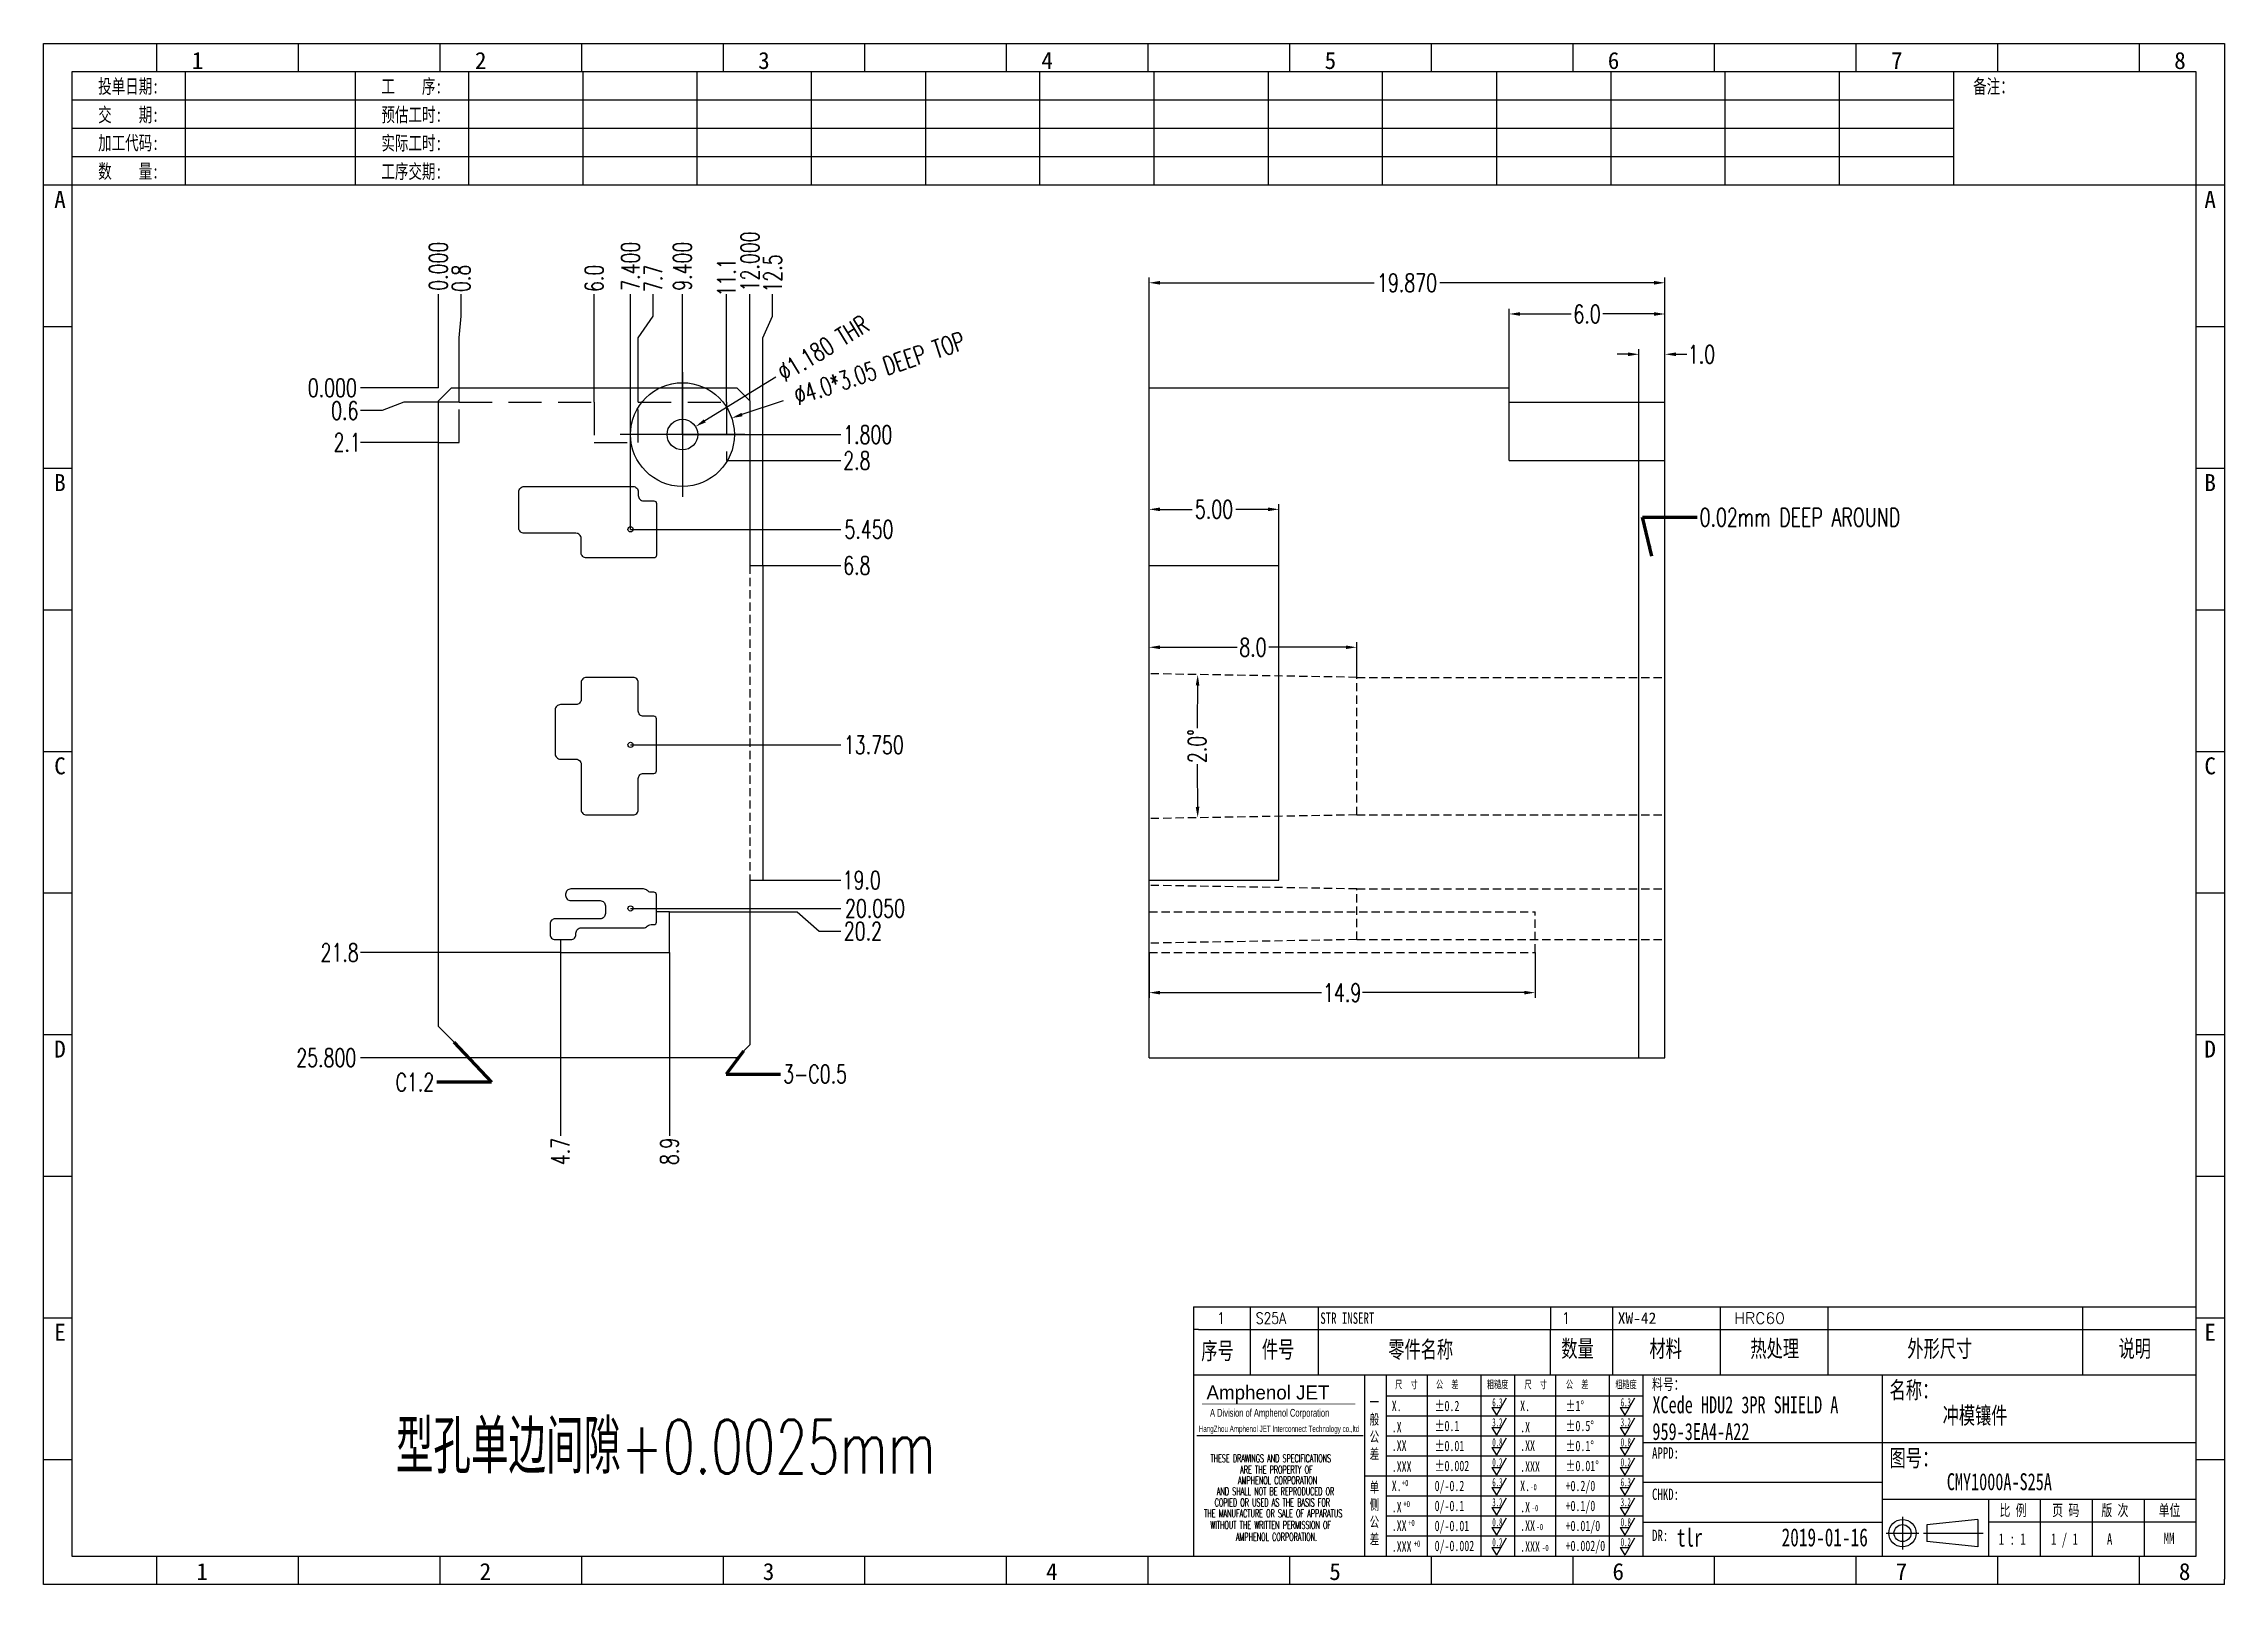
# Model space of a CAD drawing. Header units: millimetres. Extents: x -2852 to 5627, y -2271 to 1849.
# Drawn here: x -2222.9 to -2138.9, y -126.9 to -67.6 of the extents above; entities that cross this region are included whole.
import ezdxf
from ezdxf.enums import TextEntityAlignment as Align

# ---------------------------------------------------------------- set-up
doc = ezdxf.new("R2010")
doc.units = ezdxf.units.MM
doc.header["$PDSIZE"] = 3
for name, pattern in [('CENTER', [50.8, 31.75, -6.35, 6.35, -6.35]), ('DASHED', [19.05, 12.7, -6.35]), ('DASHED2', [9.525, 6.35, -3.175])]:
    doc.linetypes.add(name, pattern=pattern)
for name, color, linetype in [('1', 7, 'Continuous'), ('11', 4, 'DASHED2'), ('41', 1, 'Continuous'), ('PUNCH', 1, 'Continuous'), ('S01', 170, 'Continuous')]:
    doc.layers.add(name, color=color, linetype=linetype)
doc.styles.add('CH', font='仿宋_GB2312_0.ttf')
doc.styles.add('jet01', font='simplex.shx', dxfattribs={"width": 0.7, "bigfont": 'hztxt.shx'})
doc.styles.add('jet02', font='simplex.shx', dxfattribs={"width": 0.7})
doc.styles.add('SIMPLEX', font='SIMPLEX')
doc.styles.get("Standard").update_dxf_attribs({"font": '仿宋_GB2312_0.ttf', "width": 0.7})
doc.styles.add('TEXTSTYLE_1', font='TRIUMB.TTF')
doc.styles.add('TEXTSTYLE_2', font='TRIUM.TTF')
doc.styles.add('tk', font='', dxfattribs={"width": 0.7})
doc.styles.add('tk 2', font='仿宋_GB2312_0.ttf', dxfattribs={"width": 0.65})
doc.styles.add('tk 4', font='simplex.shx', dxfattribs={"width": 0.65, "bigfont": 'bigfont.shx'})
doc.styles.get('tk').set_extended_font_data('NSimSun')
doc.dimstyles.new('jet02', dxfattribs={"dimtxt": 3.5, "dimasz": 2.1, "dimexe": 1, "dimexo": 0, "dimgap": 0.5, "dimtad": 0, "dimtoh": 1, "dimdec": 3, "dimzin": 9, "dimdsep": 46, "dimtxsty": 'jet02', "dimcen": 0, "dimclrt": 256, "dimazin": 2, "dimtfac": 1, "dimtdec": 3, "dimtofl": 0, "dimtmove": 0, "dimatfit": 1, "dimfxl": 0, "dimarcsym": 0})

msp = doc.modelspace()

# ---------------------------------------------------------------- texts
at = {"layer": '1', "ltscale": 0.05, "style": 'jet01', "width": 0.7}
msp.add_text('型孔单边间隙+0.0025mm', height=2.064003, dxfattribs=at).set_placement((-2209.2822, -122.6428))
at = {"layer": '41', "ltscale": 0.05, "char_height": 0.7, "style": 'jet02'}
for s, insert, attachment_point in [('0.02mm DEEP AROUND', (-2159.0645, -85.8103), 4), ('C1.2', (-2207.8065, -107.5717), 6), ('3-C0.5', (-2194.3656, -107.2575), 4)]:
    msp.add_mtext(s, dxfattribs=dict(at, insert=insert, attachment_point=attachment_point))

# ---------------------------------------------------------------- blocks, each defined once
blk = doc.blocks.new('S01-PILOT119')
at = {"layer": 'S01', "color": 6, "linetype": 'CENTER'}
for p, q in [((0, 2.4), (0, -2.4)), ((2.4, 0), (-2.4, 0))]:
    blk.add_line(p, q, dxfattribs=at)
at = {"layer": 'S01', "linetype": 'Continuous'}
for radius in [2, 0.59]:
    blk.add_circle((0, 0), radius, dxfattribs=at)
blk = doc.blocks.new('A3-N')
at = {"layer": '1', "color": 1}
for p, q in [((0, 0), (0, 296.73)), ((0, 296.73), (420, 296.73)), ((21.82, 291.27), (21.82, 296.73)), ((49.09, 291.27), (49.09, 296.73)), ((76.36, 291.27), (76.36, 296.73)), ((103.64, 291.27), (103.64, 296.73)), ((103.64, 291.27), (103.64, 296.73)), ((103.64, 291.27), (103.64, 296.73)), ((130.91, 291.27), (130.91, 296.73)), ((158.18, 291.27), (158.18, 296.73)), ((185.45, 291.27), (185.45, 296.73)), ((212.73, 291.27), (212.73, 296.73)), ((240, 291.27), (240, 296.73)), ((267.27, 291.27), (267.27, 296.73)), ((294.55, 291.27), (294.55, 296.73)), ((321.82, 291.27), (321.82, 296.73)), ((349.09, 291.27), (349.09, 296.73)), ((376.36, 291.27), (376.36, 296.73)), ((403.64, 291.27), (403.64, 296.73)), ((420, 296.73), (420, 1)), ((5.45, 269.45), (0, 269.45)), ((420, 269.45), (414.55, 269.45)), ((5.45, 242.18), (0, 242.18)), ((420, 242.18), (414.55, 242.18)), ((5.45, 214.91), (0, 214.91)), ((420, 214.91), (414.55, 214.91)), ((5.45, 187.64), (0, 187.64)), ((420, 187.64), (414.55, 187.64)), ((5.45, 160.36), (0, 160.36)), ((420, 160.36), (414.55, 160.36)), ((5.45, 133.09), (0, 133.09)), ((420, 133.09), (414.55, 133.09)), ((5.45, 105.82), (0, 105.82)), ((420, 105.82), (414.55, 105.82)), ((5.45, 78.55), (0, 78.55)), ((420, 78.55), (414.55, 78.55)), ((5.45, 51.27), (0, 51.27)), ((420, 51.27), (414.55, 51.27)), ((222.45, 49.09), (221.45, 49.09)), ((221.45, 49.09), (221.45, 40.36)), ((222.45, 49.09), (414.55, 49.09)), ((232.36, 49.09), (232.36, 40.36)), ((245.45, 49.09), (245.45, 40.36)), ((290.18, 49.09), (290.18, 40.36)), ((302.18, 49.09), (302.18, 40.36)), ((322.91, 49.09), (322.91, 40.36)), ((343.64, 49.09), (343.64, 40.36)), ((392.73, 40.36), (392.73, 49.09)), ((258.55, 40.36), (258.55, 5.44)), ((266.45, 40.36), (266.45, 5.44)), ((276.78, 40.36), (276.78, 5.45)), ((291.18, 40.36), (291.18, 5.45)), ((301.51, 40.37), (301.51, 5.46)), ((308.01, 40.36), (308.01, 5.45)), ((354.09, 40.36), (354.09, 5.45)), ((308.01, 32.39), (258.55, 32.39)), ((308.01, 28.54), (258.55, 28.54)), ((414.55, 27.27), (308.01, 27.27)), ((5.45, 24), (0, 24)), ((308.01, 24.69), (258.55, 24.69)), ((420, 24), (414.55, 24)), ((308.01, 16.99), (258.55, 16.99)), ((354.09, 19.63), (308.01, 19.63)), ((308.01, 13.14), (258.55, 13.14)), ((414.55, 16.36), (354.09, 16.36)), ((374.55, 16.36), (374.55, 5.45)), ((384.55, 16.36), (384.55, 5.45)), ((394.55, 16.36), (394.55, 5.45)), ((404.55, 16.36), (404.55, 5.45)), ((308.01, 9.29), (258.55, 9.29)), ((308.01, 11.99), (354.09, 11.99)), ((372.51, 12.49), (362.69, 11.5)), ((362.69, 11.5), (362.69, 8.23)), ((372.51, 12.49), (372.51, 7.25)), ((414.55, 12), (374.55, 12)), ((21.82, 0), (21.82, 5.45)), ((49.09, 0), (49.09, 5.45)), ((76.36, 0), (76.36, 5.45)), ((103.64, 0), (103.64, 5.45)), ((130.91, 0), (130.91, 5.45)), ((158.18, 0), (158.18, 5.45)), ((185.45, 0), (185.45, 5.45)), ((212.73, 0), (212.73, 5.45)), ((240, 0), (240, 5.45)), ((267.27, 0), (267.27, 5.45)), ((294.55, 0), (294.55, 5.45)), ((321.82, 0), (321.82, 5.45)), ((349.09, 0), (349.09, 5.45)), ((372.51, 7.25), (362.69, 8.23)), ((376.36, 0), (376.36, 5.45)), ((403.64, 0), (403.64, 5.45)), ((1, 0), (0, 0)), ((420, 0), (1, 0)), ((420, 0), (420, 1))]:
    blk.add_line(p, q, dxfattribs=at)
at = {"layer": '1'}
for p, q in [((414.55, 278.18), (414.55, 284.73)), ((221.45, 40.36), (221.45, 5.45)), ((221.45, 40.36), (414.55, 40.36)), ((221.45, 40.36), (414.55, 40.36)), ((254.41, 40.36), (254.41, 5.45)), ((283.28, 40.36), (283.28, 5.45)), ((308.01, 36.24), (258.55, 36.24)), ((222.08, 28.67), (254.12, 28.67)), ((308.01, 20.84), (254.41, 20.84))]:
    blk.add_line(p, q, dxfattribs=at)
at = {"layer": '1', "color": 1, "ltscale": 0.05}
for p, q in [((278.93, 34.04), (279.79, 32.56)), ((278.93, 34.04), (280.65, 34.04)), ((281.68, 35.84), (279.79, 32.56)), ((303.66, 34.05), (304.52, 32.56)), ((303.66, 34.05), (305.38, 34.05)), ((306.41, 35.84), (304.52, 32.56)), ((278.93, 30.19), (279.79, 28.71)), ((278.93, 30.19), (280.65, 30.19)), ((281.68, 31.99), (279.79, 28.71)), ((303.66, 30.2), (305.38, 30.2)), ((303.66, 30.2), (304.52, 28.71)), ((306.41, 31.99), (304.52, 28.71)), ((278.93, 26.34), (279.79, 24.86)), ((278.93, 26.34), (280.65, 26.34)), ((281.68, 28.14), (279.79, 24.86)), ((303.66, 26.35), (304.52, 24.86)), ((303.66, 26.35), (305.38, 26.35)), ((306.41, 28.14), (304.52, 24.86)), ((278.93, 22.49), (280.65, 22.49)), ((278.93, 22.49), (279.79, 21.01)), ((281.68, 24.29), (279.79, 21.01)), ((303.66, 22.5), (305.38, 22.5)), ((303.66, 22.5), (304.52, 21.01)), ((306.41, 24.29), (304.52, 21.01)), ((278.93, 18.66), (279.79, 17.17)), ((278.93, 18.66), (280.65, 18.66)), ((281.68, 20.45), (279.79, 17.17)), ((303.66, 18.66), (304.52, 17.18)), ((303.66, 18.66), (305.38, 18.66)), ((306.41, 20.46), (304.52, 17.18)), ((278.93, 14.81), (280.65, 14.81)), ((278.93, 14.81), (279.79, 13.32)), ((281.68, 16.6), (279.79, 13.32)), ((281.68, 12.75), (279.79, 9.47)), ((303.66, 14.81), (305.38, 14.81)), ((303.66, 14.81), (304.52, 13.33)), ((306.41, 16.61), (304.52, 13.33)), ((306.41, 12.76), (304.52, 9.48)), ((278.93, 10.96), (279.79, 9.47)), ((278.93, 10.96), (280.65, 10.96)), ((281.68, 8.9), (279.79, 5.62)), ((303.66, 10.96), (304.52, 9.48)), ((303.66, 10.96), (305.38, 10.96)), ((306.41, 8.91), (304.52, 5.63)), ((278.93, 7.11), (279.79, 5.62)), ((278.93, 7.11), (280.65, 7.11)), ((303.66, 7.11), (305.38, 7.11)), ((303.66, 7.11), (304.52, 5.63))]:
    blk.add_line(p, q, dxfattribs=at)
at = {"layer": '1', "color": 1, "ltscale": 0.1}
for p, q in [((358.01, 13.02), (358.01, 6.71)), ((354.86, 9.87), (361.17, 9.87)), ((362.03, 9.87), (373.54, 9.87))]:
    blk.add_line(p, q, dxfattribs=at)
at = {"layer": '1'}
blk.add_lwpolyline([(221.45, 5.45), (414.55, 5.45), (414.55, 291.27), (5.45, 291.27), (5.45, 5.45), (414.55, 5.45)], dxfattribs=at)
at = {"layer": '1', "color": 7, "linetype": 'Continuous', "const_width": 0.123}
blk.add_lwpolyline([(223.11, 34.74), (252.6, 34.76)], dxfattribs=at)
at = {"layer": '1', "color": 1}
for radius in [2.62, 1.64]:
    blk.add_circle((358.01, 9.87), radius, dxfattribs=at)
at = {"layer": '41'}
for p, q in [((27.27, 291.27), (27.27, 269.45)), ((60, 291.27), (60, 269.45)), ((81.82, 291.27), (81.82, 269.45)), ((103.82, 291.27), (103.82, 269.45)), ((125.82, 291.27), (125.82, 269.45)), ((147.82, 291.27), (147.82, 269.45)), ((169.82, 291.27), (169.82, 269.45)), ((191.82, 291.27), (191.82, 269.45)), ((213.82, 291.27), (213.82, 269.45)), ((235.82, 291.27), (235.82, 269.45)), ((257.82, 291.27), (257.82, 269.45)), ((279.82, 291.27), (279.82, 269.45)), ((301.82, 291.27), (301.82, 269.45)), ((323.82, 291.27), (323.82, 269.45)), ((345.82, 291.27), (345.82, 269.45)), ((367.82, 291.27), (367.82, 269.45)), ((367.82, 285.82), (5.45, 285.82)), ((367.82, 280.36), (5.45, 280.36)), ((367.82, 274.91), (5.45, 274.91)), ((414.55, 269.45), (5.45, 269.45))]:
    blk.add_line(p, q, dxfattribs=at)
at = {"layer": '1', "color": 1}
for s, p in [('1', (29.64, 295.11)), ('2', (84.18, 295.11)), ('3', (138.73, 295.11)), ('4', (193.27, 295.11)), ('5', (247.82, 295.11)), ('6', (302.36, 295.11)), ('7', (356.91, 295.11)), ('8', (411.45, 295.11)), ('1', (30.53, 4.11)), ('2', (85.08, 4.11)), ('3', (139.62, 4.11)), ('4', (194.17, 4.11)), ('5', (248.72, 4.11)), ('6', (303.26, 4.11)), ('7', (357.81, 4.11)), ('8', (412.35, 4.11))]:
    blk.add_text(s, height=3.27, dxfattribs=at).set_placement(p, align=Align.TOP_CENTER)
at = {"layer": '1', "style": 'tk', "width": 0.7}
for s, p in [('投单日期:', (16.36, 288.55)), ('工    序:', (70.91, 288.55)), ('备注：', (375.51, 288.55)), ('交    期:', (16.36, 283.09)), ('预估工时:', (70.91, 283.09)), ('加工代码:', (16.36, 277.64)), ('实际工时:', (70.91, 277.64)), ('数    量:', (16.36, 272.18)), ('工序交期:', (70.91, 272.18))]:
    blk.add_text(s, height=2.727, dxfattribs=at).set_placement(p, align=Align.MIDDLE)
at = {"layer": '1', "color": 1}
for s, p in [('A', (2.04, 268.36)), ('B', (2.04, 213.82)), ('C', (2.04, 159.27)), ('D', (2.04, 104.73)), ('E', (2.04, 50.18))]:
    blk.add_text(s, height=3.27, dxfattribs=at).set_placement(p, align=Align.TOP_LEFT)
for s, p in [('A', (418.37, 268.36)), ('B', (418.37, 213.82)), ('C', (418.37, 159.27)), ('D', (418.37, 104.73)), ('E', (418.37, 50.18))]:
    blk.add_text(s, height=3.27, dxfattribs=at).set_placement(p, align=Align.TOP_RIGHT)
at = {"layer": '1', "color": 1, "style": 'tk 2', "width": 0.7}
for s, height, p in [('序号', 3.273, (222.96, 43.34)), ('件号', 3.273, (234.62, 43.61)), ('零件名称', 3.273, (258.97, 43.61)), ('数量', 3.273, (292.3, 43.78)), ('材料', 3.273, (309.27, 43.78)), ('热处理', 3.273, (328.71, 43.78)), ('外形尺寸', 3.273, (358.94, 43.78)), ('说明', 3.273, (399.61, 43.78)), ('料号：', 2.182, (309.77, 37.46)), ('名称：', 3.273, (355.52, 35.79)), ('图号：', 3.273, (355.52, 22.7)), ('比 例', 2.182, (376.69, 13.18)), ('页 码', 2.182, (386.85, 13.18)), ('版 次', 2.182, (396.31, 13.18)), ('单位', 2.182, (407.35, 13.18))]:
    blk.add_text(s, height=height, dxfattribs=at).set_placement(p)
at = {"layer": '1', "color": 7, "linetype": 'Continuous', "style": 'TEXTSTYLE_1'}
blk.add_text('Amphenol JET', height=2.7, dxfattribs=at).set_placement((223.96, 35.61))
at = {"layer": '1', "color": 7, "linetype": 'Continuous'}
for s, height, style, width, p in [('A Division of Amphenol Corporation', 1.5, 'TEXTSTYLE_2', 0.7, (224.64, 32.29)), ('HangZhou Amphenol JET Interconnect Technology co.,ltd ', 1.2, 'TEXTSTYLE_2', 0.6, (222.47, 29.36)), ('THESE DRAWINGS AND SPECIFICATIONS', 1.5, 'tk 4', 0.6, (224.73, 23.52)), ('ARE THE PROPERTY OF', 1.5, 'tk 4', 0.6, (230.45, 21.35)), ('AND SHALL NOT BE REPRODUCED OR', 1.5, 'tk 4', 0.6, (225.95, 17.17)), ('AMPHENOL CORPORATION', 1.5, 'tk 4', 0.6, (230.04, 19.27)), ('THE MANUFACTURE OR SALE OF APPARATUS', 1.5, 'tk 4', 0.6, (223.5, 12.92)), ('COPIED OR USED AS THE BASIS FOR', 1.5, 'tk 4', 0.6, (225.54, 15.02)), ('WITHOUT THE WRITTEN PERMISSION OF', 1.5, 'tk 4', 0.6, (224.73, 10.67)), ('AMPHENOL CORPORATION.', 1.5, 'tk 4', 0.6, (229.63, 8.4))]:
    blk.add_text(s, height=height, dxfattribs=dict(at, style=style, width=width)).set_placement(p)
at = {"layer": '1', "color": 1, "style": 'tk 2', "width": 0.7}
for s, p in [('X.', (259.64, 34.37)), ('%%P0.2', (267.9, 34.37)), ('X.', (284.37, 34.37)), ('%%P1%%D', (293.12, 34.37)), ('.X', (259.64, 30.28)), ('%%P0.1', (267.9, 30.52)), ('.X', (284.37, 30.28)), ('%%P0.5%%D', (293.12, 30.52)), ('.XX', (259.64, 26.71)), ('%%P0.01', (267.9, 26.67)), ('.XX', (284.37, 26.71)), ('%%P0.1%%D', (293.12, 26.67)), ('.XXX', (259.64, 22.68)), ('%%P0.002', (267.9, 22.82)), ('.XXX', (284.37, 22.68)), ('%%P0.01%%D', (293.12, 22.82)), ('X.', (259.64, 18.97)), ('0/-0.2', (267.9, 18.97)), ('X.', (284.37, 18.97)), ('+0.2/0', (293.12, 18.97)), ('.X', (259.64, 14.88)), ('0/-0.1', (267.9, 15.12)), ('.X', (284.37, 14.88)), ('+0.1/0', (293.12, 15.12)), ('.XX', (259.64, 11.31)), ('0/-0.01', (267.9, 11.27)), ('0/-0.002', (267.9, 7.42)), ('.XX', (284.37, 11.31)), ('+0.01/0', (293.12, 11.27)), ('+0.002/0', (293.12, 7.42)), ('.XXX', (259.64, 7.28)), ('.XXX', (284.37, 7.28))]:
    blk.add_text(s, height=2, dxfattribs=at).set_placement(p, align=Align.MIDDLE_LEFT)
at = {"layer": '1', "color": 1, "ltscale": 0.05, "style": 'tk 2', "width": 0.5}
for s, p in [('6.3', (279.01, 34.26)), ('6.3', (303.74, 34.27)), ('3.2', (279.01, 30.41)), ('3.2', (303.74, 30.42)), ('0.8', (279.01, 26.56)), ('0.8', (303.74, 26.57)), ('0.2', (279.01, 22.71)), ('0.2', (303.74, 22.72)), ('6.3', (279.01, 18.87)), ('6.3', (303.74, 18.88)), ('3.2', (279.01, 15.02)), ('0.8', (279.01, 11.17)), ('3.2', (303.74, 15.03)), ('0.8', (303.74, 11.18)), ('0.2', (279.01, 7.32)), ('0.2', (303.74, 7.33))]:
    blk.add_text(s, height=1.6, dxfattribs=at).set_placement(p)
at = {"layer": '1', "style": 'tk 2', "width": 0.7}
for s, p in [('APPD:', (309.77, 24.21)), ('CHKD:', (309.77, 16.27)), ('DR:', (309.77, 8.35))]:
    blk.add_text(s, height=2.182, dxfattribs=at).set_placement(p)
at = {"layer": '1', "color": 7, "style": 'tk 2', "width": 0.7}
blk.add_text('MM', height=2.182, dxfattribs=at).set_placement((408.31, 7.75))
at = {"layer": '1', "color": 1, "ltscale": 0.05, "char_height": 1.5, "width": 6.3627, "attachment_point": 1, "style": 'tk 2'}
for s, insert in [('尺  寸', (260.31, 39.25)), ('公  差', (268.17, 39.25)), ('粗糙度', (277.98, 39.25)), ('尺  寸', (285.2, 39.25)), ('公  差', (293.18, 39.25)), ('粗糙度', (302.71, 39.26))]:
    blk.add_mtext(s, dxfattribs=dict(at, insert=insert))
at = {"layer": '1', "ltscale": 0.05, "char_height": 2, "width": 2.5195, "attachment_point": 1, "style": 'tk 2'}
for s, insert in [('一般公差', (255.39, 36.11)), ('单侧公差', (255.39, 19.71))]:
    blk.add_mtext(s, dxfattribs=dict(at, insert=insert))
at = {"layer": '1', "color": 1, "ltscale": 0.05, "char_height": 1.2, "width": 5.1396, "attachment_point": 1, "line_spacing_factor": 0.8, "style": 'tk 2'}
for s, insert in [('+0', (261.58, 20.13)), ('-0', (286.31, 19.33)), ('+0', (261.88, 16.09)), ('-0', (286.61, 15.29)), ('+0', (262.79, 12.45)), ('+0', (263.87, 8.44)), ('-0', (287.51, 11.65)), ('-0', (288.59, 7.64))]:
    blk.add_mtext(s, dxfattribs=dict(at, insert=insert))
at = {"layer": '1', "style": 'tk 2', "width": 0.7}
for tag, p in [('PATR-NO1', (309.84, 32.96)), ('TITLE', (365.74, 30.9)), ('PATR-NO2', (309.84, 27.81)), ('DWG-NO:', (366.54, 18.14))]:
    blk.add_attdef(tag, p, '', height=3.27, dxfattribs=at)
at = {"layer": '1', "color": 1, "style": 'tk 2', "width": 0.7}
for tag, p in [('DRAW', (314.55, 7.27)), ('DATE', (334.72, 7.32))]:
    blk.add_attdef(tag, p, '', height=3.49, dxfattribs=at)
at = {"layer": '1', "style": 'tk 2', "width": 0.7}
for tag, p in [('SCALE', (376.55, 8.73)), ('SHEET', (386.6, 8.72)), ('REV', (397.38, 8.73))]:
    blk.add_attdef(tag, text='', height=2.18, dxfattribs=at).set_placement(p, align=Align.MIDDLE_LEFT)
blk = doc.blocks.new('FB3')
at = {"layer": '1', "color": 1}
for p, q in [((0, 4.36), (193.09, 4.36)), ((0, 4.36), (0, 0)), ((10.91, 4.36), (10.91, 0)), ((24, 4.36), (24, 0)), ((68.73, 4.36), (68.73, 0)), ((80.73, 4.36), (80.73, 0)), ((101.45, 4.36), (101.45, 0)), ((122.18, 4.36), (122.18, 0)), ((171.27, 0), (171.27, 4.36))]:
    blk.add_line(p, q, dxfattribs=at)
at = {"layer": '1'}
for tag, style, p in [('ITEM', 'SIMPLEX', (4.36, 2.18)), ('PARTNO', 'SIMPLEX', (12, 2.18)), ('QTY', 'SIMPLEX', (74.18, 2.18)), ('MATL', 'CH', (81.72, 2.18)), ('FINISH', 'SIMPLEX', (104.17, 2.18)), ('SPEC', 'SIMPLEX', (130.91, 2.18)), ('REMARK', 'SIMPLEX', (174.06, 2.18))]:
    blk.add_attdef(tag, text='', height=2.18, dxfattribs=dict(at, style=style)).set_placement(p, align=Align.MIDDLE_LEFT)
at = {"layer": '1', "style": 'tk', "width": 0.7}
blk.add_attdef('DIE', text='', height=2.18, dxfattribs=at).set_placement((24.43, 2.18), align=Align.MIDDLE_LEFT)
blk = doc.blocks.new('*D1220')
at = {"layer": '41', "ltscale": 0.05}
blk.add_line((-1292.439, -2533.257), (-1295.444, -2533.257), dxfattribs=at)
at = {"layer": 'Defpoints', "color": 0, "ltscale": 0.05}
for p in [(-1295.444, -2533.257), (-1292.439, -2533.257), (-1292.439, -2533.257)]:
    blk.add_point(p, dxfattribs=at)
at = {"layer": '41', "ltscale": 0.05, "insert": (-1296.524, -2533.257), "char_height": 0.7, "attachment_point": 5, "style": 'jet02'}
blk.add_mtext('0.000', dxfattribs=at)
blk = doc.blocks.new('*D1221')
at = {"layer": '41', "ltscale": 0.05}
blk.add_line((-1291.239, -2559.057), (-1295.444, -2559.057), dxfattribs=at)
at = {"layer": 'Defpoints', "color": 0, "ltscale": 0.05}
for p in [(-1292.439, -2533.257), (-1295.444, -2559.057), (-1291.239, -2559.057)]:
    blk.add_point(p, dxfattribs=at)
at = {"layer": '41', "ltscale": 0.05, "insert": (-1296.757, -2559.057), "char_height": 0.7, "attachment_point": 5, "style": 'jet02'}
blk.add_mtext('25.800', dxfattribs=at)
blk = doc.blocks.new('*D1222')
at = {"layer": '41', "ltscale": 0.05}
blk.add_line((-1287.739, -2555.007), (-1295.444, -2555.007), dxfattribs=at)
at = {"layer": 'Defpoints', "color": 0, "ltscale": 0.05}
for p in [(-1292.439, -2533.257), (-1295.444, -2555.007), (-1287.739, -2555.007)]:
    blk.add_point(p, dxfattribs=at)
at = {"layer": '41', "ltscale": 0.05, "insert": (-1296.244, -2555.007), "char_height": 0.7, "attachment_point": 5, "style": 'jet02'}
blk.add_mtext('21.8', dxfattribs=at)
blk = doc.blocks.new('*D1223')
at = {"layer": '41', "ltscale": 0.05}
blk.add_line((-1292.439, -2535.357), (-1295.444, -2535.357), dxfattribs=at)
at = {"layer": 'Defpoints', "color": 0, "ltscale": 0.05}
for p in [(-1292.439, -2533.257), (-1295.444, -2535.357), (-1292.439, -2535.357)]:
    blk.add_point(p, dxfattribs=at)
at = {"layer": '41', "ltscale": 0.05, "insert": (-1295.952, -2535.357), "char_height": 0.7, "attachment_point": 5, "style": 'jet02'}
blk.add_mtext('2.1', dxfattribs=at)
blk = doc.blocks.new('*D1224')
at = {"layer": '41', "ltscale": 0.05}
for p, q in [((-1294.604, -2534.132), (-1295.444, -2534.132)), ((-1293.764, -2533.807), (-1294.604, -2534.132)), ((-1291.639, -2533.807), (-1293.764, -2533.807))]:
    blk.add_line(p, q, dxfattribs=at)
at = {"layer": 'Defpoints', "color": 0, "ltscale": 0.05}
for p in [(-1292.439, -2533.257), (-1295.444, -2534.132), (-1291.639, -2533.807)]:
    blk.add_point(p, dxfattribs=at)
at = {"layer": '41', "ltscale": 0.05, "insert": (-1296.045, -2534.132), "char_height": 0.7, "attachment_point": 5, "style": 'jet02'}
blk.add_mtext('0.6', dxfattribs=at)
blk = doc.blocks.new('*D1225')
at = {"layer": '41', "ltscale": 0.05}
for p, q in [((-1283.539, -2553.432), (-1278.613, -2553.432)), ((-1278.613, -2553.432), (-1277.773, -2554.182)), ((-1277.773, -2554.182), (-1276.933, -2554.182))]:
    blk.add_line(p, q, dxfattribs=at)
at = {"layer": 'Defpoints', "color": 0, "ltscale": 0.05}
for p in [(-1292.439, -2533.257), (-1283.539, -2553.432), (-1276.933, -2554.182)]:
    blk.add_point(p, dxfattribs=at)
at = {"layer": '41', "ltscale": 0.05, "insert": (-1276.087, -2554.182), "char_height": 0.7, "attachment_point": 5, "style": 'jet02'}
blk.add_mtext('20.2', dxfattribs=at)
blk = doc.blocks.new('*D1226')
at = {"layer": '41', "ltscale": 0.05}
blk.add_line((-1285.039, -2553.307), (-1276.933, -2553.307), dxfattribs=at)
at = {"layer": 'Defpoints', "color": 0, "ltscale": 0.05}
for p in [(-1292.439, -2533.257), (-1285.039, -2553.307), (-1276.933, -2553.307)]:
    blk.add_point(p, dxfattribs=at)
at = {"layer": '41', "ltscale": 0.05, "insert": (-1275.62, -2553.307), "char_height": 0.7, "attachment_point": 5, "style": 'jet02'}
blk.add_mtext('20.050', dxfattribs=at)
blk = doc.blocks.new('*D1227')
at = {"layer": '41', "ltscale": 0.05}
blk.add_line((-1279.939, -2552.217), (-1276.933, -2552.217), dxfattribs=at)
at = {"layer": 'Defpoints', "color": 0, "ltscale": 0.05}
for p in [(-1292.439, -2533.257), (-1279.939, -2552.217), (-1276.933, -2552.217)]:
    blk.add_point(p, dxfattribs=at)
at = {"layer": '41', "ltscale": 0.05, "insert": (-1276.133, -2552.217), "char_height": 0.7, "attachment_point": 5, "style": 'jet02'}
blk.add_mtext('19.0', dxfattribs=at)
blk = doc.blocks.new('*D1228')
at = {"layer": '41', "ltscale": 0.05}
blk.add_line((-1285.039, -2547.007), (-1276.933, -2547.007), dxfattribs=at)
at = {"layer": 'Defpoints', "color": 0, "ltscale": 0.05}
for p in [(-1292.439, -2533.257), (-1285.039, -2547.007), (-1276.933, -2547.007)]:
    blk.add_point(p, dxfattribs=at)
at = {"layer": '41', "ltscale": 0.05, "insert": (-1275.667, -2547.007), "char_height": 0.7, "attachment_point": 5, "style": 'jet02'}
blk.add_mtext('13.750', dxfattribs=at)
blk = doc.blocks.new('*D1229')
at = {"layer": '41', "ltscale": 0.05}
blk.add_line((-1279.939, -2540.097), (-1276.933, -2540.097), dxfattribs=at)
at = {"layer": 'Defpoints', "color": 0, "ltscale": 0.05}
for p in [(-1292.439, -2533.257), (-1279.939, -2540.097), (-1276.933, -2540.097)]:
    blk.add_point(p, dxfattribs=at)
at = {"layer": '41', "ltscale": 0.05, "insert": (-1276.32, -2540.097), "char_height": 0.7, "attachment_point": 5, "style": 'jet02'}
blk.add_mtext('6.8', dxfattribs=at)
blk = doc.blocks.new('*D1230')
at = {"layer": '41', "ltscale": 0.05}
blk.add_line((-1285.039, -2538.707), (-1276.933, -2538.707), dxfattribs=at)
at = {"layer": 'Defpoints', "color": 0, "ltscale": 0.05}
for p in [(-1292.439, -2533.257), (-1285.039, -2538.707), (-1276.933, -2538.707)]:
    blk.add_point(p, dxfattribs=at)
at = {"layer": '41', "ltscale": 0.05, "insert": (-1275.853, -2538.707), "char_height": 0.7, "attachment_point": 5, "style": 'jet02'}
blk.add_mtext('5.450', dxfattribs=at)
blk = doc.blocks.new('*D1231')
at = {"layer": '41', "ltscale": 0.05}
blk.add_line((-1280.439, -2536.057), (-1276.933, -2536.057), dxfattribs=at)
at = {"layer": 'Defpoints', "color": 0, "ltscale": 0.05}
for p in [(-1292.439, -2533.257), (-1280.439, -2536.057), (-1276.933, -2536.057)]:
    blk.add_point(p, dxfattribs=at)
at = {"layer": '41', "ltscale": 0.05, "insert": (-1276.32, -2536.057), "char_height": 0.7, "attachment_point": 5, "style": 'jet02'}
blk.add_mtext('2.8', dxfattribs=at)
blk = doc.blocks.new('*D1232')
at = {"layer": '41', "ltscale": 0.05}
blk.add_line((-1283.039, -2535.057), (-1276.933, -2535.057), dxfattribs=at)
at = {"layer": 'Defpoints', "color": 0, "ltscale": 0.05}
for p in [(-1292.439, -2533.257), (-1283.039, -2535.057), (-1276.933, -2535.057)]:
    blk.add_point(p, dxfattribs=at)
at = {"layer": '41', "ltscale": 0.05, "insert": (-1275.9, -2535.057), "char_height": 0.7, "attachment_point": 5, "style": 'jet02'}
blk.add_mtext('1.800', dxfattribs=at)
blk = doc.blocks.new('*D1233')
at = {"layer": '41', "ltscale": 0.05}
blk.add_line((-1292.439, -2533.257), (-1292.439, -2529.652), dxfattribs=at)
at = {"layer": 'Defpoints', "color": 0, "ltscale": 0.05}
for p in [(-1292.439, -2529.652), (-1292.439, -2533.257), (-1292.439, -2533.257)]:
    blk.add_point(p, dxfattribs=at)
at = {"layer": '41', "ltscale": 0.05, "insert": (-1292.439, -2528.572), "char_height": 0.7, "attachment_point": 5, "rotation": 90, "style": 'jet02'}
blk.add_mtext('0.000', dxfattribs=at)
blk = doc.blocks.new('*D1234')
at = {"layer": '41', "ltscale": 0.05}
for p, q in [((-1291.564, -2530.492), (-1291.564, -2529.652)), ((-1291.639, -2531.332), (-1291.564, -2530.492)), ((-1291.639, -2533.807), (-1291.639, -2531.332))]:
    blk.add_line(p, q, dxfattribs=at)
at = {"layer": 'Defpoints', "color": 0, "ltscale": 0.05}
for p in [(-1291.564, -2529.652), (-1292.439, -2533.257), (-1291.639, -2533.807)]:
    blk.add_point(p, dxfattribs=at)
at = {"layer": '41', "ltscale": 0.05, "insert": (-1291.564, -2529.038), "char_height": 0.7, "attachment_point": 5, "rotation": 90, "style": 'jet02'}
blk.add_mtext('0.8', dxfattribs=at)
blk = doc.blocks.new('*D1235')
at = {"layer": '41', "ltscale": 0.05}
blk.add_line((-1286.439, -2533.807), (-1286.439, -2529.652), dxfattribs=at)
at = {"layer": 'Defpoints', "color": 0, "ltscale": 0.05}
for p in [(-1286.439, -2529.652), (-1292.439, -2533.257), (-1286.439, -2533.807)]:
    blk.add_point(p, dxfattribs=at)
at = {"layer": '41', "ltscale": 0.05, "insert": (-1286.439, -2529.038), "char_height": 0.7, "attachment_point": 5, "rotation": 90, "style": 'jet02'}
blk.add_mtext('6.0', dxfattribs=at)
blk = doc.blocks.new('*D1236')
at = {"layer": '41', "ltscale": 0.05}
blk.add_line((-1285.039, -2538.707), (-1285.039, -2529.652), dxfattribs=at)
at = {"layer": 'Defpoints', "color": 0, "ltscale": 0.05}
for p in [(-1285.039, -2529.652), (-1292.439, -2533.257), (-1285.039, -2538.707)]:
    blk.add_point(p, dxfattribs=at)
at = {"layer": '41', "ltscale": 0.05, "insert": (-1285.039, -2528.572), "char_height": 0.7, "attachment_point": 5, "rotation": 90, "style": 'jet02'}
blk.add_mtext('7.400', dxfattribs=at)
blk = doc.blocks.new('*D1237')
at = {"layer": '41', "ltscale": 0.05}
for p, q in [((-1284.164, -2530.492), (-1284.164, -2529.652)), ((-1284.739, -2531.332), (-1284.164, -2530.492)), ((-1284.739, -2533.807), (-1284.739, -2531.332))]:
    blk.add_line(p, q, dxfattribs=at)
at = {"layer": 'Defpoints', "color": 0, "ltscale": 0.05}
for p in [(-1284.164, -2529.652), (-1292.439, -2533.257), (-1284.739, -2533.807)]:
    blk.add_point(p, dxfattribs=at)
at = {"layer": '41', "ltscale": 0.05, "insert": (-1284.164, -2529.038), "char_height": 0.7, "attachment_point": 5, "rotation": 90, "style": 'jet02'}
blk.add_mtext('7.7', dxfattribs=at)
blk = doc.blocks.new('*D1238')
at = {"layer": '41', "ltscale": 0.05}
blk.add_line((-1283.039, -2535.057), (-1283.039, -2529.652), dxfattribs=at)
at = {"layer": 'Defpoints', "color": 0, "ltscale": 0.05}
for p in [(-1283.039, -2529.652), (-1292.439, -2533.257), (-1283.039, -2535.057)]:
    blk.add_point(p, dxfattribs=at)
at = {"layer": '41', "ltscale": 0.05, "insert": (-1283.039, -2528.572), "char_height": 0.7, "attachment_point": 5, "rotation": 90, "style": 'jet02'}
blk.add_mtext('9.400', dxfattribs=at)
blk = doc.blocks.new('*D1239')
at = {"layer": '41', "ltscale": 0.05}
blk.add_line((-1281.339, -2533.807), (-1281.339, -2529.652), dxfattribs=at)
at = {"layer": 'Defpoints', "color": 0, "ltscale": 0.05}
for p in [(-1281.339, -2529.652), (-1292.439, -2533.257), (-1281.339, -2533.807)]:
    blk.add_point(p, dxfattribs=at)
at = {"layer": '41', "ltscale": 0.05, "insert": (-1281.339, -2529.003), "char_height": 0.7, "attachment_point": 5, "rotation": 90, "style": 'jet02'}
blk.add_mtext('11.1', dxfattribs=at)
blk = doc.blocks.new('*D1240')
at = {"layer": '41', "ltscale": 0.05}
blk.add_line((-1280.439, -2533.757), (-1280.439, -2529.652), dxfattribs=at)
at = {"layer": 'Defpoints', "color": 0, "ltscale": 0.05}
for p in [(-1280.439, -2529.652), (-1292.439, -2533.257), (-1280.439, -2533.757)]:
    blk.add_point(p, dxfattribs=at)
at = {"layer": '41', "ltscale": 0.05, "insert": (-1280.439, -2528.385), "char_height": 0.7, "attachment_point": 5, "rotation": 90, "style": 'jet02'}
blk.add_mtext('12.000', dxfattribs=at)
blk = doc.blocks.new('*D1241')
at = {"layer": '41', "ltscale": 0.05}
for p, q in [((-1279.564, -2530.492), (-1279.564, -2529.652)), ((-1279.939, -2531.332), (-1279.564, -2530.492)), ((-1279.939, -2540.097), (-1279.939, -2531.332))]:
    blk.add_line(p, q, dxfattribs=at)
at = {"layer": 'Defpoints', "color": 0, "ltscale": 0.05}
for p in [(-1279.564, -2529.652), (-1292.439, -2533.257), (-1279.939, -2540.097)]:
    blk.add_point(p, dxfattribs=at)
at = {"layer": '41', "ltscale": 0.05, "insert": (-1279.564, -2528.852), "char_height": 0.7, "attachment_point": 5, "rotation": 90, "style": 'jet02'}
blk.add_mtext('12.5', dxfattribs=at)
blk = doc.blocks.new('*D1242')
at = {"layer": '41', "ltscale": 0.05}
blk.add_line((-1287.739, -2555.007), (-1287.739, -2562.062), dxfattribs=at)
at = {"layer": 'Defpoints', "color": 0, "ltscale": 0.05}
for p in [(-1292.439, -2533.257), (-1287.739, -2555.007), (-1287.739, -2562.062)]:
    blk.add_point(p, dxfattribs=at)
at = {"layer": '41', "ltscale": 0.05, "insert": (-1287.739, -2562.675), "char_height": 0.7, "attachment_point": 5, "rotation": 90, "style": 'jet02'}
blk.add_mtext('4.7', dxfattribs=at)
blk = doc.blocks.new('*D1243')
at = {"layer": '41', "ltscale": 0.05}
blk.add_line((-1283.539, -2555.007), (-1283.539, -2562.062), dxfattribs=at)
at = {"layer": 'Defpoints', "color": 0, "ltscale": 0.05}
for p in [(-1292.439, -2533.257), (-1283.539, -2555.007), (-1283.539, -2562.062)]:
    blk.add_point(p, dxfattribs=at)
at = {"layer": '41', "ltscale": 0.05, "insert": (-1283.539, -2562.664), "char_height": 0.7, "attachment_point": 5, "rotation": 90, "style": 'jet02'}
blk.add_mtext('8.9', dxfattribs=at)
blk = doc.blocks.new('*D1244')
at = {"layer": '41', "ltscale": 0.05}
blk.add_line((-1279.435, -2532.847), (-1282.178, -2534.529), dxfattribs=at)
blk.add_solid([(-1282.214, -2534.469), (-1282.141, -2534.588), (-1282.536, -2534.748)], dxfattribs=at)
at = {"layer": 'Defpoints', "color": 0, "ltscale": 0.05}
for p in [(-1282.536, -2534.748), (-1283.542, -2535.365)]:
    blk.add_point(p, dxfattribs=at)
at = {"layer": '41', "ltscale": 0.05, "insert": (-1277.619, -2531.734), "char_height": 0.7, "attachment_point": 5, "rotation": 31.51141, "style": 'jet02'}
blk.add_mtext('∅1.180{\\C1; THR}', dxfattribs=at)
blk = doc.blocks.new('*D1245')
at = {"layer": '41', "ltscale": 0.05}
blk.add_line((-1279.159, -2533.752), (-1280.745, -2534.285), dxfattribs=at)
blk.add_solid([(-1280.767, -2534.219), (-1280.723, -2534.352), (-1281.143, -2534.419)], dxfattribs=at)
at = {"layer": 'Defpoints', "color": 0, "ltscale": 0.05}
for p in [(-1281.143, -2534.419), (-1284.934, -2535.694)]:
    blk.add_point(p, dxfattribs=at)
at = {"layer": '41', "ltscale": 0.05, "insert": (-1275.448, -2532.504), "char_height": 0.7, "attachment_point": 5, "rotation": 18.5897, "style": 'jet02'}
blk.add_mtext('∅4.0*3.05 DEEP TOP', dxfattribs=at)
blk = doc.blocks.new('*D1246')
at = {"layer": '41', "ltscale": 0.05}
for p, q in [((-1265.063, -2533.257), (-1265.063, -2529.009)), ((-1264.643, -2529.209), (-1256.395, -2529.209)), ((-1245.613, -2529.209), (-1253.862, -2529.209)), ((-1245.193, -2533.807), (-1245.193, -2529.009))]:
    blk.add_line(p, q, dxfattribs=at)
for points in [[(-1264.643, -2529.139), (-1264.643, -2529.279), (-1265.063, -2529.209)], [(-1245.613, -2529.139), (-1245.613, -2529.279), (-1245.193, -2529.209)]]:
    blk.add_solid(points, dxfattribs=at)
at = {"layer": 'Defpoints', "color": 0, "ltscale": 0.05}
for p in [(-1245.193, -2529.209), (-1265.063, -2533.257), (-1245.193, -2533.807)]:
    blk.add_point(p, dxfattribs=at)
at = {"layer": '41', "ltscale": 0.05, "insert": (-1255.128, -2529.209), "char_height": 0.7, "attachment_point": 5, "style": 'jet02'}
blk.add_mtext('19.870', dxfattribs=at)
blk = doc.blocks.new('*D1247')
at = {"layer": '41', "ltscale": 0.05}
for p, q in [((-1251.193, -2533.257), (-1251.193, -2530.211)), ((-1250.773, -2530.411), (-1248.807, -2530.411)), ((-1245.613, -2530.411), (-1247.58, -2530.411)), ((-1245.193, -2533.807), (-1245.193, -2530.211))]:
    blk.add_line(p, q, dxfattribs=at)
for points in [[(-1250.773, -2530.341), (-1250.773, -2530.481), (-1251.193, -2530.411)], [(-1245.613, -2530.341), (-1245.613, -2530.481), (-1245.193, -2530.411)]]:
    blk.add_solid(points, dxfattribs=at)
at = {"layer": 'Defpoints', "color": 0, "ltscale": 0.05}
for p in [(-1245.193, -2530.411), (-1251.193, -2533.257), (-1245.193, -2533.807)]:
    blk.add_point(p, dxfattribs=at)
at = {"layer": '41', "ltscale": 0.05, "insert": (-1248.193, -2530.411), "char_height": 0.7, "attachment_point": 5, "style": 'jet02'}
blk.add_mtext('6.0', dxfattribs=at)
blk = doc.blocks.new('*D1248')
at = {"layer": '41', "ltscale": 0.05}
for p, q in [((-1246.613, -2531.963), (-1247.033, -2531.963)), ((-1246.193, -2536.057), (-1246.193, -2531.763)), ((-1245.193, -2533.807), (-1245.193, -2531.763)), ((-1244.773, -2531.963), (-1244.353, -2531.963))]:
    blk.add_line(p, q, dxfattribs=at)
for points in [[(-1246.613, -2531.893), (-1246.613, -2532.033), (-1246.193, -2531.963)], [(-1244.773, -2531.893), (-1244.773, -2532.033), (-1245.193, -2531.963)]]:
    blk.add_solid(points, dxfattribs=at)
at = {"layer": 'Defpoints', "color": 0, "ltscale": 0.05}
for p in [(-1245.193, -2531.963), (-1245.193, -2533.807), (-1246.193, -2536.057)]:
    blk.add_point(p, dxfattribs=at)
at = {"layer": '41', "ltscale": 0.05, "insert": (-1243.787, -2531.963), "char_height": 0.7, "attachment_point": 5, "style": 'jet02'}
blk.add_mtext('1.0', dxfattribs=at)
blk = doc.blocks.new('*D1249')
at = {"layer": '41', "ltscale": 0.05}
for p, q in [((-1265.063, -2540.097), (-1265.063, -2537.735)), ((-1264.643, -2537.935), (-1263.41, -2537.935)), ((-1260.483, -2537.935), (-1261.717, -2537.935)), ((-1260.063, -2540.097), (-1260.063, -2537.735))]:
    blk.add_line(p, q, dxfattribs=at)
for points in [[(-1264.643, -2537.865), (-1264.643, -2538.005), (-1265.063, -2537.935)], [(-1260.483, -2537.865), (-1260.483, -2538.005), (-1260.063, -2537.935)]]:
    blk.add_solid(points, dxfattribs=at)
at = {"layer": 'Defpoints', "color": 0, "ltscale": 0.05}
for p in [(-1265.063, -2537.935), (-1265.063, -2540.097), (-1260.063, -2540.097)]:
    blk.add_point(p, dxfattribs=at)
at = {"layer": '41', "ltscale": 0.05, "insert": (-1262.563, -2537.935), "char_height": 0.7, "attachment_point": 5, "style": 'jet02'}
blk.add_mtext('5.00', dxfattribs=at)
blk = doc.blocks.new('*D1250')
at = {"layer": '41', "ltscale": 0.05}
for p, q in [((-1265.063, -2544.267), (-1265.063, -2543.048)), ((-1264.643, -2543.248), (-1261.677, -2543.248)), ((-1257.483, -2543.248), (-1260.45, -2543.248)), ((-1257.063, -2544.407), (-1257.063, -2543.048))]:
    blk.add_line(p, q, dxfattribs=at)
for points in [[(-1264.643, -2543.178), (-1264.643, -2543.318), (-1265.063, -2543.248)], [(-1257.483, -2543.178), (-1257.483, -2543.318), (-1257.063, -2543.248)]]:
    blk.add_solid(points, dxfattribs=at)
at = {"layer": 'Defpoints', "color": 0, "ltscale": 0.05}
for p in [(-1257.063, -2543.248), (-1265.063, -2544.267), (-1257.063, -2544.407)]:
    blk.add_point(p, dxfattribs=at)
at = {"layer": '41', "ltscale": 0.05, "insert": (-1261.063, -2543.248), "char_height": 0.7, "attachment_point": 5, "style": 'jet02'}
blk.add_mtext('8.0', dxfattribs=at)
blk = doc.blocks.new('*D1251')
at = {"layer": '41', "ltscale": 0.05}
for start, end in [(179.15233, 179.74792), (180.25208, 180.84767)]:
    blk.add_arc((-1105.245, -2547.057), 157.969, start, end, dxfattribs=at)
for points in [[(-1263.267, -2544.719), (-1263.127, -2544.721), (-1263.19, -2544.3)], [(-1263.127, -2549.393), (-1263.267, -2549.395), (-1263.19, -2549.814)]]:
    blk.add_solid(points, dxfattribs=at)
at = {"layer": 'Defpoints', "color": 0, "ltscale": 0.05}
for p in [(-1265.063, -2544.267), (-1257.063, -2544.407), (-1263.212, -2546.138), (-1265.063, -2549.846), (-1257.063, -2549.707)]:
    blk.add_point(p, dxfattribs=at)
at = {"layer": '41', "ltscale": 0.05, "insert": (-1263.214, -2547.057), "char_height": 0.7, "attachment_point": 5, "rotation": 90, "style": 'jet02'}
blk.add_mtext('2.0°', dxfattribs=at)
blk = doc.blocks.new('*D1252')
at = {"layer": '41', "ltscale": 0.05}
for p, q in [((-1265.063, -2555.007), (-1265.063, -2556.75)), ((-1250.193, -2555.007), (-1250.193, -2556.75)), ((-1264.643, -2556.55), (-1258.417, -2556.55)), ((-1250.613, -2556.55), (-1256.84, -2556.55))]:
    blk.add_line(p, q, dxfattribs=at)
for points in [[(-1264.643, -2556.48), (-1264.643, -2556.62), (-1265.063, -2556.55)], [(-1250.613, -2556.48), (-1250.613, -2556.62), (-1250.193, -2556.55)]]:
    blk.add_solid(points, dxfattribs=at)
at = {"layer": 'Defpoints', "color": 0, "ltscale": 0.05}
for p in [(-1265.063, -2555.007), (-1250.193, -2555.007), (-1265.063, -2556.55)]:
    blk.add_point(p, dxfattribs=at)
at = {"layer": '41', "ltscale": 0.05, "insert": (-1257.628, -2556.55), "char_height": 0.7, "attachment_point": 5, "style": 'jet02'}
blk.add_mtext('14.9', dxfattribs=at)

# ---------------------------------------------------------------- dimensions: what is measured, and where the dimension line sits
at = {"layer": '41', "ltscale": 0.05}
for feature_location, offset, dtype, origin, override, picture, middle, set_off in [((-2195.6463, -81.3269), (0, 4.1051), 1, (-2207.6463, -80.8269), {"dimscale": 0.2, "dimtoh": 0, "dimzin": 1, "dimclrd": 256, "dimclre": 256, "dimadec": 3, "dimazin": 0, "dimatfit": 3, "dimlwd": 65535, "dimlwe": 65535}, '*D1240', (-2195.6463, -75.9551), (-915.2077, 2452.4298)), ((-2207.6463077132, -80.826885847), (0, 3.6051404207), 1, (-2207.6463077132, -80.826885847), {"dimscale": 0.2, "dimtoh": 0, "dimzin": 1, "dimclrd": 256, "dimclre": 256, "dimadec": 3, "dimazin": 0, "dimatfit": 3, "dimlwd": 65535, "dimlwe": 65535}, '*D1233', (-2207.6463077132, -76.1417454264), (-915.2077048823, 2452.4298167741)), ((-2200.2463, -86.2769), (0, 9.0551), 1, (-2207.6463, -80.8269), {"dimscale": 0.2, "dimtoh": 0, "dimzin": 1, "dimclrd": 256, "dimclre": 256, "dimadec": 3, "dimazin": 0, "dimatfit": 3, "dimlwd": 65535, "dimlwe": 65535}, '*D1236', (-2200.2463, -76.1417), (-915.2077, 2452.4298)), ((-2198.2463, -82.6269), (0, 5.4051), 1, (-2207.6463, -80.8269), {"dimscale": 0.2, "dimtoh": 0, "dimzin": 1, "dimclrd": 256, "dimclre": 256, "dimadec": 3, "dimazin": 0, "dimatfit": 3, "dimlwd": 65535, "dimlwe": 65535}, '*D1238', (-2198.2463, -76.1417), (-915.2077, 2452.4298)), ((-2195.1463, -87.6669), (0.375, 10.4451), 1, (-2207.6463, -80.8269), {"dimscale": 0.2, "dimtoh": 0, "dimdec": 1, "dimzin": 1, "dimclrd": 256, "dimclre": 256, "dimadec": 1, "dimazin": 0, "dimatfit": 3, "dimlwd": 65535, "dimlwe": 65535}, '*D1241', (-2194.7713, -76.4217), (-915.2077, 2452.4298)), ((-2196.5463, -81.3769), (0, 4.1551), 1, (-2207.6463, -80.8269), {"dimscale": 0.2, "dimtoh": 0, "dimdec": 1, "dimzin": 1, "dimclrd": 256, "dimclre": 256, "dimadec": 1, "dimazin": 0, "dimatfit": 3, "dimlwd": 65535, "dimlwe": 65535}, '*D1239', (-2196.5463, -76.5734), (-915.2077, 2452.4298)), ((-2206.8463, -81.3769), (0.075, 4.1551), 1, (-2207.6463, -80.8269), {"dimscale": 0.2, "dimtoh": 0, "dimdec": 1, "dimzin": 1, "dimclrd": 256, "dimclre": 256, "dimadec": 1, "dimazin": 0, "dimatfit": 3, "dimlwd": 65535, "dimlwe": 65535}, '*D1234', (-2206.7713, -76.6084), (-915.2077, 2452.4298)), ((-2201.6463, -81.3769), (0, 4.1551), 1, (-2207.6463, -80.8269), {"dimscale": 0.2, "dimtoh": 0, "dimdec": 1, "dimzin": 1, "dimclrd": 256, "dimclre": 256, "dimadec": 1, "dimazin": 0, "dimatfit": 3, "dimlwd": 65535, "dimlwe": 65535}, '*D1235', (-2201.6463, -76.6084), (-915.2077, 2452.4298)), ((-2199.9463, -81.3769), (0.575, 4.1551), 1, (-2207.6463, -80.8269), {"dimscale": 0.2, "dimtoh": 0, "dimdec": 1, "dimzin": 1, "dimclrd": 256, "dimclre": 256, "dimadec": 1, "dimazin": 0, "dimatfit": 3, "dimlwd": 65535, "dimlwe": 65535}, '*D1237', (-2199.3713, -76.6084), (-915.2077, 2452.4298)), ((-2207.6463077132, -80.826885847), (-3.0051404208, 0), 0, (-2207.6463077132, -80.826885847), {"dimscale": 0.2, "dimtoh": 0, "dimzin": 1, "dimclrd": 256, "dimclre": 256, "dimadec": 3, "dimazin": 0, "dimatfit": 3, "dimlwd": 65535, "dimlwe": 65535}, '*D1220', (-2211.731448134, -80.826885847), (-915.2077048823, 2452.4298167741)), ((-2206.4463, -106.6269), (-4.2051, 0), 0, (-2207.6463, -80.8269), {"dimscale": 0.2, "dimtoh": 0, "dimzin": 1, "dimclrd": 256, "dimclre": 256, "dimadec": 3, "dimazin": 0, "dimatfit": 3, "dimlwd": 65535, "dimlwe": 65535}, '*D1221', (-2211.9648, -106.6269), (-915.2077, 2452.4298)), ((-2202.9463077132, -102.5768858472), (-7.7051404208, 0), 0, (-2207.6463077132, -80.826885847), {"dimscale": 0.2, "dimtoh": 0, "dimdec": 1, "dimzin": 1, "dimclrd": 256, "dimclre": 256, "dimadec": 1, "dimazin": 0, "dimatfit": 3, "dimlwd": 65535, "dimlwe": 65535}, '*D1222', (-2211.451448134, -102.5768858472), (-915.2077048823, 2452.4298167741)), ((-2206.8463077132, -81.3768858472), (-3.8051404208, -0.3249999999), 0, (-2207.6463077132, -80.826885847), {"dimscale": 0.2, "dimtoh": 0, "dimdec": 1, "dimzin": 1, "dimclrd": 256, "dimclre": 256, "dimadec": 1, "dimazin": 0, "dimatfit": 3, "dimlwd": 65535, "dimlwe": 65535}, '*D1224', (-2211.2531148007, -81.701885847), (-915.2077048823, 2452.4298167741)), ((-2207.6463, -82.9269), (-3.0051, 0), 0, (-2207.6463, -80.8269), {"dimscale": 0.2, "dimtoh": 0, "dimdec": 1, "dimzin": 1, "dimclrd": 256, "dimclre": 256, "dimadec": 1, "dimazin": 0, "dimatfit": 3, "dimlwd": 65535, "dimlwe": 65535}, '*D1223', (-2211.1598, -82.9269), (-915.2077, 2452.4298)), ((-2198.7463, -101.0019), (6.6051, -0.75), 0, (-2207.6463, -80.8269), {"dimscale": 0.2, "dimtoh": 0, "dimdec": 1, "dimzin": 1, "dimclrd": 256, "dimclre": 256, "dimadec": 1, "dimazin": 0, "dimatfit": 3, "dimlwd": 65535, "dimlwe": 65535}, '*D1225', (-2191.2945, -101.7519), (-915.2077, 2452.4298)), ((-2200.2463, -100.8769), (8.1051, 0), 0, (-2207.6463, -80.8269), {"dimscale": 0.2, "dimtoh": 0, "dimzin": 1, "dimclrd": 256, "dimclre": 256, "dimadec": 3, "dimazin": 0, "dimatfit": 3, "dimlwd": 65535, "dimlwe": 65535}, '*D1226', (-2190.8278, -100.8769), (-915.2077, 2452.4298)), ((-2195.1463, -99.7869), (3.0051, 0), 0, (-2207.6463, -80.8269), {"dimscale": 0.2, "dimtoh": 0, "dimdec": 1, "dimzin": 1, "dimclrd": 256, "dimclre": 256, "dimadec": 1, "dimazin": 0, "dimatfit": 3, "dimlwd": 65535, "dimlwe": 65535}, '*D1227', (-2191.3412, -99.7869), (-915.2077, 2452.4298)), ((-2200.2463, -94.5769), (8.1051, 0), 0, (-2207.6463, -80.8269), {"dimscale": 0.2, "dimtoh": 0, "dimzin": 1, "dimclrd": 256, "dimclre": 256, "dimadec": 3, "dimazin": 0, "dimatfit": 3, "dimlwd": 65535, "dimlwe": 65535}, '*D1228', (-2190.8745, -94.5769), (-915.2077, 2452.4298)), ((-2195.1463, -87.6669), (3.0051, 0), 0, (-2207.6463, -80.8269), {"dimscale": 0.2, "dimtoh": 0, "dimdec": 1, "dimzin": 1, "dimclrd": 256, "dimclre": 256, "dimadec": 1, "dimazin": 0, "dimatfit": 3, "dimlwd": 65535, "dimlwe": 65535}, '*D1229', (-2191.5278, -87.6669), (-915.2077, 2452.4298)), ((-2200.2463, -86.2769), (8.1051, 0), 0, (-2207.6463, -80.8269), {"dimscale": 0.2, "dimtoh": 0, "dimzin": 1, "dimclrd": 256, "dimclre": 256, "dimadec": 3, "dimazin": 0, "dimatfit": 3, "dimlwd": 65535, "dimlwe": 65535}, '*D1230', (-2191.0612, -86.2769), (-915.2077, 2452.4298)), ((-2195.6463, -83.6269), (3.5051, 0), 0, (-2207.6463, -80.8269), {"dimscale": 0.2, "dimtoh": 0, "dimdec": 1, "dimzin": 1, "dimclrd": 256, "dimclre": 256, "dimadec": 1, "dimazin": 0, "dimatfit": 3, "dimlwd": 65535, "dimlwe": 65535}, '*D1231', (-2191.5278, -83.6269), (-915.2077, 2452.4298)), ((-2198.2463, -82.6269), (6.1051, 0), 0, (-2207.6463, -80.8269), {"dimscale": 0.2, "dimtoh": 0, "dimzin": 1, "dimclrd": 256, "dimclre": 256, "dimadec": 3, "dimazin": 0, "dimatfit": 3, "dimlwd": 65535, "dimlwe": 65535}, '*D1232', (-2191.1078, -82.6269), (-915.2077, 2452.4298)), ((-2202.9463, -102.5769), (0, -7.0551), 1, (-2207.6463, -80.8269), {"dimscale": 0.2, "dimtoh": 0, "dimdec": 1, "dimzin": 1, "dimclrd": 256, "dimclre": 256, "dimadec": 1, "dimazin": 0, "dimatfit": 3, "dimlwd": 65535, "dimlwe": 65535}, '*D1242', (-2202.9463, -110.2454), (-915.2077, 2452.4298)), ((-2198.7463, -102.5769), (0, -7.0551), 1, (-2207.6463, -80.8269), {"dimscale": 0.2, "dimtoh": 0, "dimdec": 1, "dimzin": 1, "dimclrd": 256, "dimclre": 256, "dimadec": 1, "dimazin": 0, "dimatfit": 3, "dimlwd": 65535, "dimlwe": 65535}, '*D1243', (-2198.7463, -110.2337), (-915.2077, 2452.4298))]:
    dim = msp.add_ordinate_dim(feature_location=feature_location, offset=offset, dtype=dtype, origin=origin, dimstyle='jet02', override=override, dxfattribs=at)
    dim.commit()
    dim.dimension.update_dxf_attribs({"geometry": picture, "text_midpoint": middle, "insert": set_off})
for base, p1, p2, override, picture, middle in [((-2160.401, -76.7794), (-2180.271, -80.8269), (-2160.401, -81.3769), {"dimscale": 0.2, "dimtoh": 0, "dimzin": 1, "dimclrd": 256, "dimclre": 256, "dimadec": 3, "dimazin": 0, "dimatfit": 3, "dimlwd": 65535, "dimlwe": 65535}, '*D1246', (-2170.336, -76.7794)), ((-2160.401, -77.9816), (-2166.401, -80.8269), (-2160.401, -81.3769), {"dimscale": 0.2, "dimtoh": 0, "dimdec": 1, "dimzin": 1, "dimclrd": 256, "dimclre": 256, "dimadec": 1, "dimazin": 0, "dimatfit": 3, "dimlwd": 65535, "dimlwe": 65535}, '*D1247', (-2163.401, -77.9816)), ((-2160.401, -79.5329), (-2161.401, -83.6269), (-2160.401, -81.3769), {"dimscale": 0.2, "dimtoh": 0, "dimdec": 1, "dimzin": 1, "dimclrd": 256, "dimclre": 256, "dimadec": 1, "dimazin": 0, "dimatfit": 3, "dimlwd": 65535, "dimlwe": 65535}, '*D1248', (-2158.9944, -79.5329)), ((-2180.271, -85.5051), (-2175.271, -87.6669), (-2180.271, -87.6669), {"dimscale": 0.2, "dimtoh": 0, "dimdec": 2, "dimzin": 1, "dimclrd": 256, "dimclre": 256, "dimazin": 0, "dimatfit": 3, "dimlwd": 65535, "dimlwe": 65535}, '*D1249', (-2177.771, -85.5051)), ((-2172.271, -90.8181), (-2180.271, -91.8372), (-2172.271, -91.9769), {"dimscale": 0.2, "dimtoh": 0, "dimdec": 1, "dimzin": 1, "dimclrd": 256, "dimclre": 256, "dimadec": 1, "dimazin": 0, "dimatfit": 3, "dimlwd": 65535, "dimlwe": 65535}, '*D1250', (-2176.271, -90.8181)), ((-2180.271, -104.1199), (-2165.401, -102.5769), (-2180.271, -102.5769), {"dimscale": 0.2, "dimtoh": 0, "dimdec": 1, "dimzin": 1, "dimclrd": 256, "dimclre": 256, "dimadec": 1, "dimazin": 0, "dimatfit": 3, "dimlwd": 65535, "dimlwe": 65535}, '*D1252', (-2172.836, -104.1199))]:
    dim = msp.add_linear_dim(base=base, p1=p1, p2=p2, dimstyle='jet02', override=override, dxfattribs=at)
    dim.commit()
    dim.dimension.update_dxf_attribs({"geometry": picture, "text_midpoint": middle, "insert": (-915.2077, 2452.4298)})
for p1, p2, text, override, picture, middle in [((-2200.142, -83.2645), (-2196.3507, -81.9893), '<>*3.05 DEEP TOP', {"dimscale": 0.2, "dimtoh": 0, "dimdec": 1, "dimzin": 1, "dimclrd": 256, "dimclre": 256, "dimadec": 1, "dimazin": 0, "dimatfit": 3, "dimlwd": 65535, "dimlwe": 65535}, '*D1245', (-2190.656, -80.074)), ((-2198.7493, -82.9353), (-2197.7433, -82.3185), '<>{\\C1; THR}', {"dimscale": 0.2, "dimtoh": 0, "dimzin": 1, "dimclrd": 256, "dimclre": 256, "dimadec": 3, "dimazin": 0, "dimatfit": 3, "dimlwd": 65535, "dimlwe": 65535}, '*D1244', (-2192.8267, -79.3042))]:
    dim = msp.add_diameter_dim_2p(p1=p1, p2=p2, text=text, dimstyle='jet02', override=override, dxfattribs=at)
    dim.commit()
    dim.dimension.update_dxf_attribs({"geometry": picture, "text_midpoint": middle, "dimtype": 131, "insert": (-915.2077, 2452.4298)})
dim = msp.add_angular_dim_2l(base=(-2178.4194, -93.7079), line1=((-2172.271, -97.2769), (-2180.271, -97.4165)), line2=((-2172.271, -91.9769), (-2180.271, -91.8372)), dimstyle='jet02', override={"dimscale": 0.2, "dimtoh": 0, "dimdec": 1, "dimzin": 1, "dimclrd": 256, "dimclre": 256, "dimadec": 1, "dimazin": 0, "dimatfit": 3, "dimlwd": 65535, "dimlwe": 65535}, dxfattribs=at)
dim.commit()
dim.dimension.update_dxf_attribs({"geometry": '*D1251', "text_midpoint": (-2178.4221, -94.6269), "insert": (-915.2077, 2452.4298)})

# ---------------------------------------------------------------- linework, layer by layer
at = {"layer": '1', "ltscale": 0.05}
for p, q in [((-2180.271, -80.8269), (-2166.401, -80.8269)), ((-2180.271, -106.6269), (-2180.271, -80.8269)), ((-2166.401, -83.6269), (-2166.401, -80.8269)), ((-2166.401, -81.3769), (-2160.401, -81.3769)), ((-2160.401, -106.6269), (-2160.401, -81.3769)), ((-2166.401, -83.6269), (-2160.401, -83.6269)), ((-2195.6463, -87.6669), (-2195.1463, -87.6669)), ((-2195.1463, -87.6669), (-2195.1463, -99.7869)), ((-2180.271, -87.6669), (-2175.271, -87.6669)), ((-2175.271, -99.7869), (-2175.271, -87.6669)), ((-2195.6463, -99.7869), (-2195.1463, -99.7869)), ((-2180.271, -99.7869), (-2175.271, -99.7869)), ((-2180.271, -106.6269), (-2160.401, -106.6269))]:
    msp.add_line(p, q, dxfattribs=at)
at = {"layer": '1', "color": 3, "ltscale": 0.05}
msp.add_line((-2161.401, -106.6269), (-2161.401, -83.6269), dxfattribs=at)
at = {"layer": '1', "ltscale": 0.05}
for points in [[(-2195.6463, -99.7869), (-2195.6463, -106.1269), (-2196.1463, -106.6269), (-2206.4463, -106.6269), (-2207.6463, -105.4269), (-2207.6463, -81.3269), (-2207.1463, -80.8269), (-2196.1463, -80.8269), (-2195.6463, -81.3269), (-2195.6463, -87.6669)], [(-2202.9463, -102.0769), (-2202.9463, -102.5769), (-2198.7463, -102.5769), (-2198.7463, -101.0019), (-2199.2463, -101.0019)]]:
    msp.add_lwpolyline(points, dxfattribs=at)
at = {"layer": '11', "ltscale": 0.05}
for p, q in [((-2195.6463, -87.6669), (-2195.6463, -99.7869)), ((-2172.271, -91.9769), (-2180.271, -91.8372)), ((-2172.271, -91.9769), (-2160.401, -91.9769)), ((-2172.271, -97.2769), (-2172.271, -91.9769)), ((-2172.271, -97.2769), (-2180.271, -97.4165)), ((-2172.271, -97.2769), (-2160.401, -97.2769)), ((-2172.271, -100.1269), (-2180.271, -99.9872)), ((-2172.271, -100.1269), (-2160.401, -100.1269)), ((-2172.271, -102.0769), (-2172.271, -100.1269)), ((-2180.271, -101.0019), (-2165.401, -101.0019)), ((-2165.401, -102.5769), (-2165.401, -101.0019)), ((-2172.271, -102.0769), (-2180.271, -102.2165)), ((-2172.271, -102.0769), (-2160.401, -102.0769)), ((-2180.271, -102.5769), (-2165.401, -102.5769))]:
    msp.add_line(p, q, dxfattribs=at)
at = {"layer": '11', "linetype": 'DASHED', "ltscale": 0.1}
msp.add_lwpolyline([(-2207.6463, -82.9269), (-2206.8463, -82.9269), (-2206.8463, -81.3769), (-2201.6463, -81.3769), (-2201.6463, -82.9269), (-2199.9463, -82.9269), (-2199.9463, -81.3769), (-2196.5463, -81.3769), (-2196.5463, -83.6269), (-2195.6463, -83.6269)], dxfattribs=at)
at = {"layer": 'PUNCH', "ltscale": 0.05}
for points in [[(-2199.2463, -87.2769, -0.4142136), (-2199.3463, -87.3769), (-2201.9463, -87.3769, -0.4142136), (-2202.1463, -87.1769), (-2202.1463, -86.6269, 0.4142136), (-2202.3463, -86.4269), (-2204.3463, -86.4269, -0.4142136), (-2204.5463, -86.2269), (-2204.5463, -84.8269, -0.4142136), (-2204.3463, -84.6269), (-2200.1463, -84.6269, -0.4142136), (-2199.9463, -84.8269), (-2199.9463, -84.9769, 0.4142136), (-2199.7463, -85.1769), (-2199.3463, -85.1769, -0.4142136), (-2199.2463, -85.2769)], [(-2199.9463, -95.8769, -0.4142136), (-2199.7463, -95.6769), (-2199.3463, -95.6769, 0.4142136), (-2199.2463, -95.5769), (-2199.2463, -93.5769, 0.4142136), (-2199.3463, -93.4769), (-2199.7463, -93.4769, -0.4142136), (-2199.9463, -93.2769), (-2199.9463, -92.1769, 0.4142136), (-2200.1463, -91.9769), (-2201.9463, -91.9769, 0.4142136), (-2202.1463, -92.1769), (-2202.1463, -92.8269, -0.4142136), (-2202.3463, -93.0269), (-2202.9463, -93.0269, 0.4142136), (-2203.1463, -93.2269), (-2203.1463, -94.9269, 0.4142136), (-2202.9463, -95.1269), (-2202.3463, -95.1269, -0.4142136), (-2202.1463, -95.3269), (-2202.1463, -97.0769, 0.4142136), (-2201.9463, -97.2769), (-2200.1463, -97.2769, 0.4142136), (-2199.9463, -97.0769)], [(-2202.3463, -101.8769), (-2202.3463, -101.8269, -0.4142136), (-2202.1463, -101.6269), (-2199.7463, -101.6269, 0.2060321), (-2199.6011, -101.5644, -0.2060321), (-2199.4558, -101.5019), (-2199.3463, -101.5019, 0.4142136), (-2199.2463, -101.4019), (-2199.2463, -100.3519, 0.4142136), (-2199.3463, -100.2519), (-2199.4558, -100.2519, -0.2060321), (-2199.6011, -100.1894, 0.2060321), (-2199.7463, -100.1269), (-2202.5443, -100.1269, 0.4142136), (-2202.7443, -100.3269), (-2202.7443, -100.3769, 0.4142136), (-2202.5443, -100.5769), (-2201.4143, -100.5769, -0.4142136), (-2201.2143, -100.7769), (-2201.2143, -101.0769, -0.4142136), (-2201.4143, -101.2769), (-2203.1463, -101.2769, 0.4142136), (-2203.3463, -101.4769), (-2203.3463, -101.8769, 0.4142136), (-2203.1463, -102.0769), (-2202.5463, -102.0769, 0.4142136)]]:
    msp.add_lwpolyline(points, format="xyb", close=True, dxfattribs=at)
for centre in [(-2200.2463, -86.2769), (-2200.2463, -94.5769), (-2200.2463, -100.8769)]:
    msp.add_circle(centre, 0.1, dxfattribs=at)

# ---------------------------------------------------------------- block references
at = {"layer": '1', "ltscale": 0.05, "xscale": 0.2000000000000455, "yscale": 0.2000000000000455, "zscale": 0.2000000000000455}
msp.add_blockref('A3-N', (-2222.8525, -126.9126), dxfattribs=at).add_auto_attribs({'DWG-NO:': 'CMY1000A-S25A', 'TITLE': '冲模镶件', 'REV': 'A', 'SHEET': '1 / 1', 'DRAW': 'tlr', 'DATE': '2019-01-16', 'PATR-NO1': 'XCede HDU2 3PR SHIELD A', 'PATR-NO2': '959-3EA4-A22', 'SCALE': '1 : 1'})
at = {"layer": '1', "ltscale": 0.05}
ref = msp.add_blockref('FB3', (-2178.5616, -117.0944), dxfattribs=dict(at, xscale=0.2000000000000455, yscale=0.2000000000000455, zscale=0.2000000000000455))
ref.add_attrib('PARTNO', 'S25A', dxfattribs={"height": 0.43636, "style": 'SIMPLEX', "width": 0.8}).set_placement((-2176.1616, -116.6581), align=Align.MIDDLE_LEFT)
ref.add_attrib('ITEM', '1', dxfattribs={"height": 0.4364, "style": 'SIMPLEX'}).set_placement((-2177.6889, -116.6581), align=Align.MIDDLE_LEFT)
ref.add_attrib('DIE', 'STR INSERT', dxfattribs={"height": 0.43636, "style": 'tk', "width": 0.7}).set_placement((-2173.6756, -116.6581), align=Align.MIDDLE_LEFT)
ref.add_attrib('QTY', '1', dxfattribs={"height": 0.4364, "style": 'SIMPLEX'}).set_placement((-2164.4017, -116.6581), align=Align.MIDDLE_LEFT)
ref.add_attrib('MATL', 'XW-42', dxfattribs={"height": 0.43636, "style": 'CH'}).set_placement((-2162.2184, -116.6581), align=Align.MIDDLE_LEFT)
ref.add_attrib('FINISH', 'HRC60', dxfattribs={"height": 0.43636, "style": 'SIMPLEX'}).set_placement((-2157.727, -116.6581), align=Align.MIDDLE_LEFT)
at = {"layer": 'S01', "color": 3}
msp.add_blockref('S01-PILOT119', (-2198.2463, -82.6269), dxfattribs=at)

msp.set_redraw_order([(e.dxf.handle, doc.entitydb.next_handle()) for e in msp.query("TEXT MTEXT ATTDEF DIMENSION ARC_DIMENSION")])  # texts and dimensions are drawn at this point

# ---------------------------------------------------------------- leaders
at = {"layer": '41', "ltscale": 0.05, "annotation_type": 0, "has_hookline": 1}
for points, override, hookline_direction, text_width in [([(-2160.9024, -87.3133), (-2161.2645, -85.8103), (-2159.1645, -85.8103)], {"dimscale": 0.2, "dimtoh": 0, "dimdec": 2, "dimzin": 1, "dimclrd": 256, "dimclre": 256, "dimazin": 0, "dimatfit": 3, "dimlwd": 65535, "dimlwe": 65535}, 0, 8.6567), ([(-2207.0463, -106.0269), (-2205.6065, -107.5717), (-2207.7065, -107.5717)], {"dimscale": 0.2, "dimtoh": 0, "dimdec": 1, "dimzin": 1, "dimclrd": 256, "dimclre": 256, "dimadec": 1, "dimazin": 0, "dimatfit": 3, "dimlwd": 65535, "dimlwe": 65535}, 1, 1.4233), ([(-2195.8963, -106.3769), (-2196.5656, -107.2575), (-2194.4656, -107.2575)], {"dimscale": 0.2, "dimtoh": 0, "dimdec": 1, "dimzin": 1, "dimclrd": 256, "dimclre": 256, "dimadec": 1, "dimazin": 0, "dimatfit": 3, "dimlwd": 65535, "dimlwe": 65535}, 0, 2.59)]:
    msp.add_leader(points, dimstyle='jet02', override=override, dxfattribs=dict(at, hookline_direction=hookline_direction, text_width=text_width))

doc.saveas('drawing.dxf')
